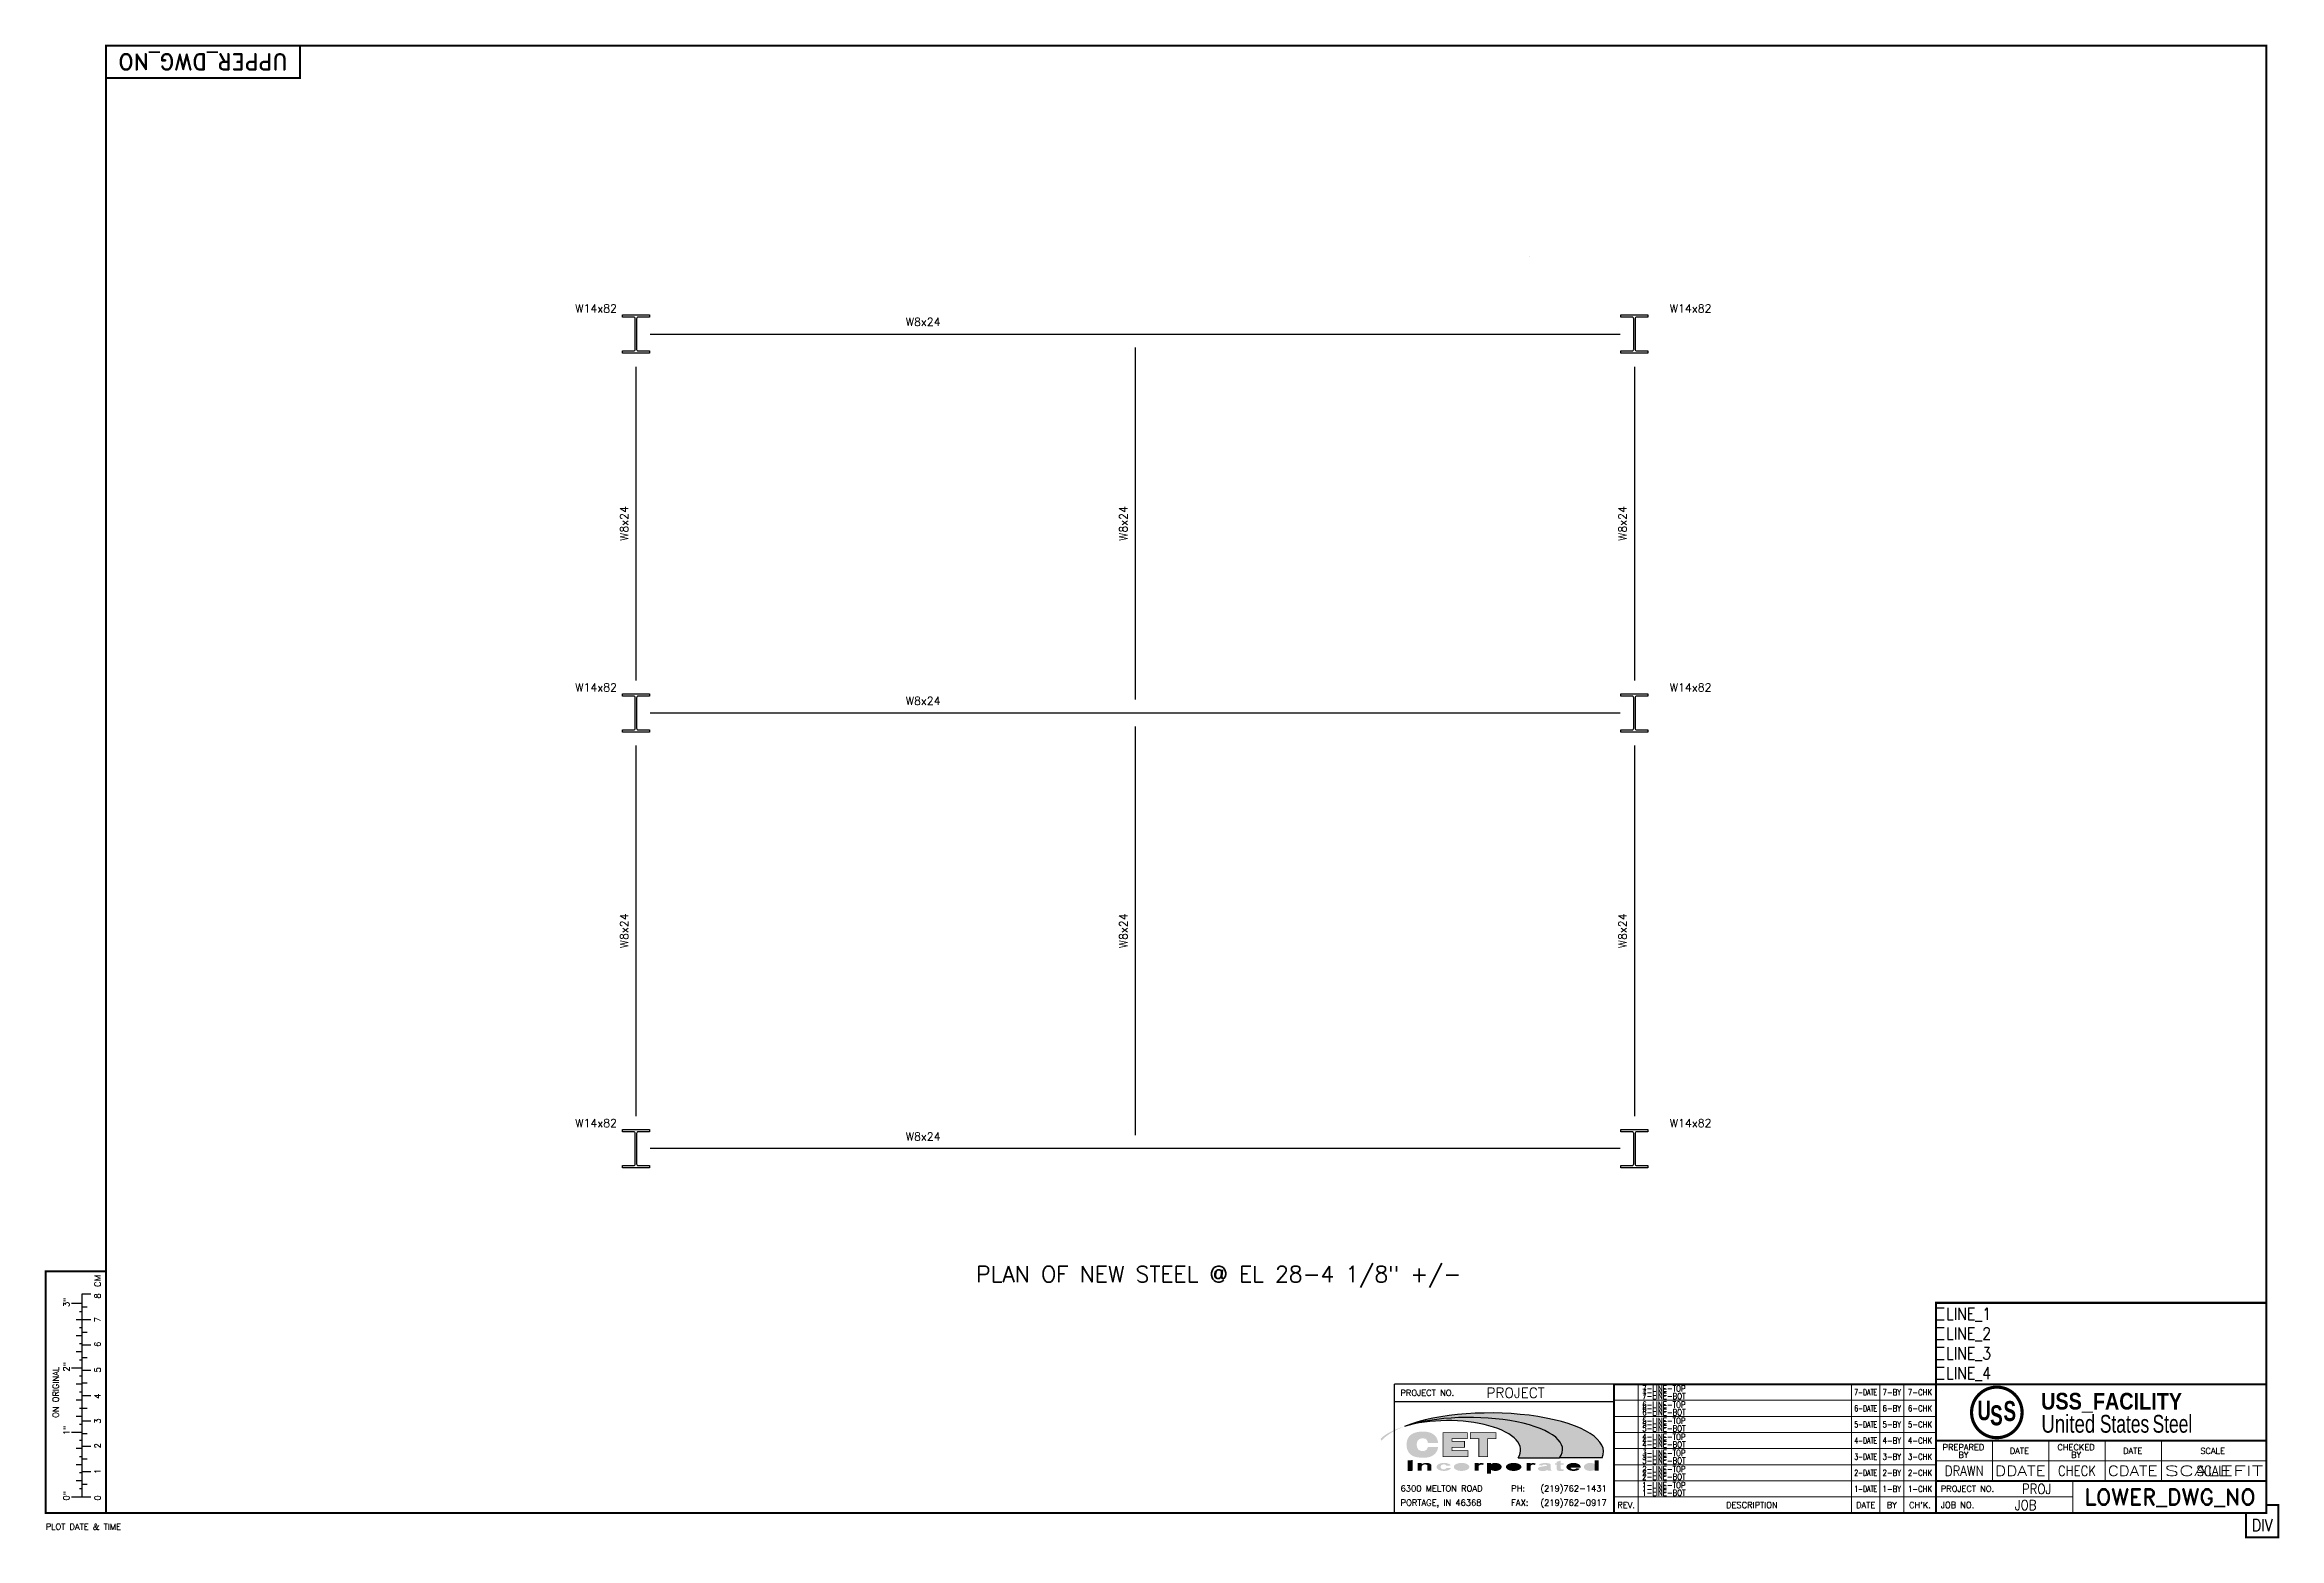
# Model space of a CAD drawing. Header units: inches. Extents: x -141 to 691, y -2 to 555.
import ezdxf
from ezdxf.enums import TextEntityAlignment as Align

# ---------------------------------------------------------------- set-up
doc = ezdxf.new("R2010")
doc.units = ezdxf.units.IN
doc.header["$LTSCALE"] = 9
doc.header["$MEASUREMENT"] = 0
for name, color, linetype in [('BORDER', 7, 'Continuous'), ('L2', 7, 'Continuous'), ('Section', 3, 'Continuous')]:
    doc.layers.add(name, color=color, linetype=linetype)
doc.styles.add('BORDER1', font='romans.shx')
doc.styles.add('BORDER2', font='ROMANS', dxfattribs={"width": 0.8, "height": 0.12})
doc.styles.add('ROMAND', font='romand.shx', dxfattribs={"height": 4.5})
doc.styles.add('ROMANS', font='romans.shx', dxfattribs={"height": 3})
doc.styles.add('USSLOGO', font='sanss___.ttf')
doc.styles.add('USSLOGOBOLD', font='sanssb__.ttf')

msp = doc.modelspace()

# ---------------------------------------------------------------- texts
at = {"layer": 'BORDER', "style": 'ROMANS', "width": 1.050481}
msp.add_text('CM', height=2.25, rotation=90, dxfattribs=at).set_placement((-120.51, 91.86), (-120.51, 96.47), align=Align.FIT)
at = {"layer": 'BORDER', "style": 'ROMANS'}
for s, p in [('3"', (-132.15, 84.45)), ('8', (-120.51, 87.62)), ('7', (-120.51, 78.8)), ('6', (-120.51, 69.61)), ('2"', (-132.15, 60.41)), ('5', (-120.51, 60.07)), ('4', (-120.51, 50.19)), ('3', (-120.51, 40.99)), ('1"', (-132.15, 36.76)), ('2', (-120.51, 31.8)), ('1', (-120.51, 22.26)), ('0"', (-132.15, 12.37)), ('0', (-120.51, 12.37))]:
    msp.add_text(s, height=2.25, rotation=90, dxfattribs=at).set_placement(p)
msp.add_text('ON ORIGINAL', height=2.25, rotation=90, dxfattribs=at).set_placement((-136.12, 52.67), align=Align.CENTER)
at = {"layer": 'BORDER', "color": 3, "style": 'BORDER1'}
msp.add_text('PROJECT NO.', height=2.2689, dxfattribs=at).set_placement((363.77, 52.48), align=Align.MIDDLE_LEFT)
at = {"layer": 'BORDER', "color": 5}
for s, height, style, width, p in [('U', 7.3, 'USSLOGOBOLD', 0.675, (578.82, 42.28)), ('S', 7.46, 'USSLOGOBOLD', 0.675, (583.51, 40.39)), ('S', 7.46, 'USSLOGOBOLD', 0.675, (588.49, 41.97)), ('United', 6.634, 'USSLOGO', 0.75, (602.6, 37.63)), ('States', 6.634, 'USSLOGO', 0.7, (624.39, 37.63)), ('Steel', 6.634, 'USSLOGO', 0.7, (644.04, 37.63))]:
    msp.add_text(s, height=height, dxfattribs=dict(at, style=style, width=width)).set_placement(p)
at = {"layer": 'BORDER', "style": 'ROMANS'}
for s, p in [('PREPARED', (573.58, 31.11)), ('CHECKED', (615.54, 31.11)), ('BY', (573.58, 28.25)), ('DATE', (594.42, 29.74)), ('BY', (615.54, 28.25)), ('DATE', (636.64, 29.74)), ('SCALE', (666.42, 29.74))]:
    msp.add_text(s, height=2.25, dxfattribs=at).set_placement(p, align=Align.CENTER)
at = {"layer": 'BORDER'}
for s, height, style, p in [('6300 MELTON ROAD ', 2.2689, 'BORDER1', (363.85, 15.73)), ('PH:', 2.269, 'BORDER1', (405.06, 15.73)), ('PROJECT NO.', 2.25, 'ROMANS', (565.15, 15.64)), ('PORTAGE, IN 46368', 2.2689, 'BORDER1', (363.85, 10.44)), ('FAX:', 2.269, 'BORDER1', (405.06, 10.44)), ('JOB NO.', 2.25, 'ROMANS', (565.15, 9.58))]:
    msp.add_text(s, height=height, dxfattribs=dict(at, style=style)).set_placement(p)
at = {"layer": 'BORDER', "style": 'BORDER1'}
for s, p in [('(219)762-1431', (440.67, 15.73)), ('(219)762-0917', (440.67, 10.44))]:
    msp.add_text(s, height=2.2689, dxfattribs=at).set_placement(p, align=Align.RIGHT)
at = {"layer": 'BORDER', "style": 'ROMANS'}
for s, p in [('REV.', (447.89, 10.69)), ('DESCRIPTION', (494.76, 10.69)), ('DATE', (537.14, 10.69)), ('BY', (546.89, 10.69)), ("CH'K.", (557.39, 10.69))]:
    msp.add_text(s, height=2.25, dxfattribs=at).set_placement(p, align=Align.MIDDLE_CENTER)
msp.add_text('PLOT DATE & TIME', height=2.25, dxfattribs=at).set_placement((-140.98, 2.62), align=Align.MIDDLE_LEFT)
at = {"layer": 'BORDER', "color": 4, "style": 'ROMAND', "flags": 8}
msp.add_attdef('UPPER_DWG_NO', text='', height=6, rotation=180, dxfattribs=at).set_placement((-82.38, 548.17), align=Align.MIDDLE_CENTER)
at = {"layer": 'BORDER', "color": 4, "style": 'ROMANS', "width": 0.85, "flags": 8}
for tag, p in [('LINE_1', (567.14, 79.66)), ('LINE_2', (567.14, 72.31)), ('LINE_3', (567.14, 64.94)), ('LINE_4', (567.14, 57.56))]:
    msp.add_attdef(tag, p, '', height=4.5, dxfattribs=at)
at = {"layer": 'BORDER', "color": 6, "style": 'BORDER2', "flags": 12}
msp.add_attdef('PROJECT', text='..-..-..', height=3.714, dxfattribs=at).set_placement((395.86, 52.48), align=Align.MIDDLE_LEFT)
at = {"layer": 'BORDER', "color": 3, "style": 'ROMANS', "width": 0.85}
for tag, p in [('7-LINE-TOP', (453.89, 52.95)), ('7-LINE', (453.89, 51.55)), ('7-LINE-BOT', (453.89, 50.1)), ('5-LINE-TOP', (453.89, 40.95)), ('5-LINE', (453.89, 39.55)), ('6-LINE-TOP', (453.89, 46.95)), ('6-LINE', (453.89, 45.55)), ('6-LINE-BOT', (453.89, 44.1)), ('5-LINE-BOT', (453.89, 38.1)), ('4-LINE-TOP', (453.89, 34.95)), ('4-LINE', (453.89, 33.55)), ('4-LINE-BOT', (453.89, 32.1)), ('3-LINE-TOP', (453.89, 28.95)), ('3-LINE', (453.89, 27.55)), ('3-LINE-BOT', (453.89, 26.1)), ('2-LINE-TOP', (453.89, 22.95)), ('2-LINE', (453.89, 21.55)), ('2-LINE-BOT', (453.89, 20.1)), ('1-LINE-TOP', (453.89, 16.95)), ('1-LINE', (453.89, 15.55)), ('1-LINE-BOT', (453.89, 14.1))]:
    msp.add_attdef(tag, p, '', height=2.25, dxfattribs=at)
at = {"layer": 'BORDER', "color": 3, "style": 'ROMANS', "width": 0.674348}
for tag, p, p2 in [('7-DATE', (532.91, 51.56), (541.43, 51.56)), ('5-DATE', (532.91, 39.56), (541.43, 39.56)), ('6-DATE', (532.91, 45.56), (541.43, 45.56)), ('4-DATE', (532.91, 33.56), (541.43, 33.56)), ('3-DATE', (532.91, 27.56), (541.43, 27.56)), ('2-DATE', (532.91, 21.56), (541.43, 21.56)), ('1-DATE', (532.91, 15.56), (541.43, 15.56))]:
    msp.add_attdef(tag, text='', height=2.25, dxfattribs=at).set_placement(p, p2, align=Align.FIT)
at = {"layer": 'BORDER', "color": 3, "style": 'ROMANS', "width": 0.85}
for tag, p in [('7-BY', (546.89, 52.69)), ('7-CHK', (557.39, 52.69)), ('5-BY', (546.89, 40.69)), ('6-BY', (546.89, 46.69)), ('5-CHK', (557.39, 40.69)), ('6-CHK', (557.39, 46.69)), ('4-BY', (546.89, 34.69)), ('4-CHK', (557.39, 34.69)), ('3-BY', (546.89, 28.69)), ('3-CHK', (557.39, 28.69)), ('2-BY', (546.89, 22.69)), ('1-BY', (546.89, 16.69)), ('2-CHK', (557.39, 22.69)), ('1-CHK', (557.39, 16.69))]:
    msp.add_attdef(tag, text='', height=2.25, dxfattribs=at).set_placement(p, align=Align.MIDDLE_CENTER)
at = {"layer": 'BORDER', "color": 5, "style": 'USSLOGOBOLD', "width": 0.85}
msp.add_attdef('USS_FACILITY', (602.51, 46.26), 'Gary Works', height=6.218, dxfattribs=at)
at = {"layer": 'BORDER', "color": 6, "style": 'ROMANS', "width": 0.85, "flags": 8}
for tag, p in [('DRAWN', (573.89, 21.54)), ('CHECK', (615.89, 21.54)), ('SCALE', (666.99, 21.54)), ('PROJ', (600.86, 14.81)), ('JOB', (596.74, 8.81))]:
    msp.add_attdef(tag, text='', height=3.75, dxfattribs=at).set_placement(p, align=Align.CENTER)
at = {"layer": 'BORDER', "color": 6, "style": 'ROMANS', "flags": 8}
for tag, width, p, p2 in [('DDATE', 1.134638, (585.36, 21.54), (604.21, 21.54)), ('CDATE', 1.112721, (627.36, 21.54), (645.84, 21.54)), ('SCALEFIT', 1.513739, (648.53, 21.57), (685.29, 21.57))]:
    msp.add_attdef(tag, text='', height=3.75, dxfattribs=dict(at, width=width)).set_placement(p, p2, align=Align.FIT)
at = {"layer": 'BORDER', "color": 4, "style": 'ROMAND', "flags": 8}
msp.add_attdef('LOWER_DWG_NO', text='', height=6, dxfattribs=at).set_placement((650.49, 13.69), align=Align.MIDDLE_CENTER)
at = {"layer": 'BORDER', "color": 6, "style": 'ROMANS', "width": 0.85, "flags": 8}
msp.add_attdef('DIV', text='', height=4.5, dxfattribs=at).set_placement((684.89, 3.19), align=Align.MIDDLE_CENTER)
at = {"layer": 'L2', "style": 'ROMANS'}
msp.add_text('W8x24', height=0.000000001, dxfattribs=at).set_placement((411.9, 475.72))
for p in [(71.89, 453.93), (479.7, 453.93), (71.89, 312.81), (479.7, 312.81), (71.89, 150.56), (479.7, 150.56)]:
    msp.add_text('W14x82', height=3, dxfattribs=at).set_placement(p, align=Align.BOTTOM_RIGHT)
for p in [(185.97, 448.91), (185.97, 307.79), (185.97, 145.54)]:
    msp.add_text('W8x24', height=3, dxfattribs=at).set_placement(p, align=Align.BOTTOM_CENTER)
for p in [(76.95, 376.23), (262.95, 376.23), (448.95, 376.23), (76.95, 224.54), (262.95, 224.54), (448.95, 224.54)]:
    msp.add_text('W8x24', height=3, rotation=90, dxfattribs=at).set_placement(p, align=Align.BOTTOM_CENTER)
at = {"layer": 'L2', "color": 4, "style": 'ROMANS'}
msp.add_text('PLAN OF NEW STEEL @ EL 28-4 1/8" +/-', height=6, dxfattribs=at).set_placement((205.71, 93.69))

# ---------------------------------------------------------------- hatches: boundary and pattern name
at = {"layer": 'BORDER'}
h = msp.add_hatch(dxfattribs=at)
h.set_pattern_fill('DOTS,_O', color=30, scale=5.208482, angle=45)
h.set_pattern_definition([(45, (378.3331, 12.15858), (-0.1150923, 0.3452768), [0, -0.3255301])])
h.paths.add_polyline_path([(356.43, 35.34), (357.59, 36.31), (359, 37.25), (360.64, 38.13), (362.49, 38.97), (364.55, 39.75), (366.8, 40.46), (369.22, 41.1), (371.8, 41.67), (374.51, 42.16), (377.33, 42.57), (380.24, 42.89), (383.22, 43.12), (386.25, 43.26), (389.3, 43.31), (392.35, 43.27), (395.38, 43.14), (398.36, 42.92), (401.27, 42.61), (404.09, 42.22), (406.8, 41.74), (409.38, 41.18), (411.8, 40.55), (414.04, 39.84), (416.1, 39.07), (417.96, 38.24), (419.59, 37.36), (421, 36.44), (422.16, 35.47), (423.07, 34.47), (423.72, 33.45), (424.11, 32.42), (424.24, 31.37), (424.09, 30.32), (423.06, 28.32), (438.96, 28.32), (439.4, 29.77), (439.44, 31.04), (439.14, 32.31), (438.52, 33.57), (437.59, 34.8), (436.33, 35.99), (434.78, 37.15), (432.93, 38.25), (430.81, 39.3), (428.42, 40.27), (425.79, 41.17), (422.95, 41.99), (419.9, 42.72), (416.67, 43.36), (413.3, 43.89), (409.8, 44.32), (406.2, 44.65), (402.54, 44.86), (398.83, 44.97), (395.11, 44.96), (391.4, 44.84), (387.74, 44.61), (384.16, 44.27), (380.67, 43.83), (377.32, 43.28), (374.12, 42.63), (371.09, 41.89), (368.27, 41.06), (365.68, 40.15), (363.33, 39.16), (361.24, 38.11), (359.43, 37), (357.92, 35.83), (356.71, 34.63)])
h.paths.add_polyline_path([(390.01, 37.56), (390.01, 35.55), (393.14, 35.55), (393.14, 28.85), (396.16, 28.85), (396.16, 35.55), (399.29, 35.55), (399.29, 37.56)])
h.paths.add_polyline_path([(388.61, 35.55), (388.61, 37.56), (379.82, 37.56), (379.82, 28.85), (388.89, 28.85), (388.89, 30.86), (382.87, 30.86), (382.87, 32.37), (387.54, 32.37), (387.54, 34.3), (382.87, 34.3), (382.87, 35.55)])
h.paths.add_polyline_path([(373.75, 35.2), (373.96, 34.89), (374.08, 34.63), (374.18, 34.32), (374.24, 34.07), (377.52, 34.07), (377.45, 34.56), (377.28, 35.12), (377.06, 35.61), (376.78, 36.03), (376.45, 36.4), (376.08, 36.71), (375.69, 36.97), (375.27, 37.19), (374.83, 37.37), (374.39, 37.51), (373.94, 37.62), (373.49, 37.7), (373.05, 37.75), (372.61, 37.78), (372.18, 37.79), (371.77, 37.78), (371.37, 37.76), (371, 37.73), (370.64, 37.69), (370.29, 37.64), (369.96, 37.57), (369.64, 37.48), (369.32, 37.39), (369.01, 37.27), (368.71, 37.15), (368.42, 37), (368.13, 36.84), (367.86, 36.65), (367.61, 36.45), (367.37, 36.22), (367.16, 35.97), (366.97, 35.7), (366.81, 35.4), (366.68, 35.07), (366.57, 34.73), (366.48, 34.38), (366.41, 34.03), (366.36, 33.69), (366.33, 33.37), (366.31, 33.07), (366.33, 32.78), (366.37, 32.46), (366.43, 32.12), (366.52, 31.77), (366.63, 31.43), (366.75, 31.09), (366.9, 30.77), (367.07, 30.48), (367.26, 30.21), (367.46, 29.98), (367.69, 29.77), (367.92, 29.58), (368.18, 29.41), (368.45, 29.27), (368.73, 29.14), (369.03, 29.03), (369.33, 28.93), (369.65, 28.84), (369.98, 28.77), (370.32, 28.71), (370.67, 28.66), (371.04, 28.62), (371.42, 28.59), (371.81, 28.57), (372.22, 28.56), (372.64, 28.56), (373.07, 28.58), (373.5, 28.62), (373.94, 28.69), (374.37, 28.79), (374.8, 28.93), (375.23, 29.11), (375.64, 29.33), (376.04, 29.59), (376.41, 29.91), (376.74, 30.27), (377.03, 30.68), (377.26, 31.14), (377.44, 31.65), (377.51, 32.07), (374.22, 32.07), (374.14, 31.83), (373.91, 31.43), (373.62, 31.09), (373.28, 30.84), (372.92, 30.67), (372.54, 30.58), (372.17, 30.56), (371.8, 30.58), (371.45, 30.63), (371.12, 30.71), (370.82, 30.82), (370.56, 30.96), (370.33, 31.15), (370.14, 31.36), (369.99, 31.61), (369.87, 31.87), (369.77, 32.15), (369.7, 32.44), (369.65, 32.74), (369.63, 33.06), (369.63, 33.39), (369.67, 33.72), (369.74, 34.06), (369.85, 34.38), (370, 34.69), (370.2, 34.97), (370.43, 35.22), (370.68, 35.42), (370.95, 35.56), (371.24, 35.66), (371.52, 35.73), (371.82, 35.76), (372.13, 35.78), (372.43, 35.77), (372.74, 35.73), (373.07, 35.63), (373.42, 35.47)])
msp.add_hatch(color=7, dxfattribs=at).paths.add_polyline_path([(424.09, 30.32), (424.24, 31.37), (424.11, 32.42), (423.72, 33.45), (423.07, 34.47), (422.16, 35.47), (421, 36.44), (419.59, 37.36), (417.96, 38.24), (416.1, 39.07), (414.04, 39.84), (411.8, 40.55), (409.38, 41.18), (406.8, 41.74), (404.09, 42.22), (401.27, 42.61), (398.36, 42.92), (395.38, 43.14), (392.35, 43.27), (389.3, 43.31), (386.25, 43.26), (383.22, 43.12), (380.24, 42.89), (377.33, 42.57), (374.51, 42.16), (371.8, 41.67), (369.22, 41.1), (366.8, 40.46), (364.55, 39.75), (362.49, 38.97), (360.64, 38.13), (359, 37.25), (357.59, 36.31), (356.43, 35.34), (357.57, 36.42), (358.81, 37.25), (360.23, 38.03), (361.82, 38.76), (363.57, 39.43), (365.45, 40.04), (367.46, 40.58), (369.58, 41.04), (371.8, 41.42), (374.09, 41.73), (376.44, 41.95), (378.83, 42.08), (381.24, 42.13), (383.65, 42.1), (386.04, 41.98), (388.4, 41.77), (390.7, 41.48), (392.93, 41.11), (395.07, 40.66), (397.1, 40.14), (399.01, 39.54), (400.78, 38.88), (402.39, 38.16), (403.84, 37.39), (405.12, 36.57), (406.21, 35.7), (407.1, 34.8), (407.79, 33.87), (408.27, 32.92), (408.54, 31.96), (408.59, 30.99), (408.44, 30.02), (407.63, 28.32), (423.06, 28.32)])
h = msp.add_hatch(color=7, dxfattribs=at)
h.paths.add_polyline_path([(371.76, 38.04), (371.35, 38.02), (370.97, 37.99), (370.6, 37.95), (370.24, 37.89), (369.9, 37.82), (369.57, 37.73), (369.24, 37.63), (368.92, 37.52), (368.6, 37.38), (368.29, 37.23), (367.99, 37.06), (367.71, 36.86), (367.44, 36.65), (367.18, 36.4), (366.95, 36.13), (366.75, 35.83), (366.58, 35.51), (366.43, 35.16), (366.32, 34.8), (366.22, 34.44), (366.15, 34.07), (366.1, 33.72), (366.07, 33.39), (366.05, 33.07), (366.07, 32.75), (366.11, 32.42), (366.18, 32.07), (366.27, 31.71), (366.38, 31.34), (366.51, 30.99), (366.67, 30.65), (366.85, 30.34), (367.05, 30.05), (367.27, 29.79), (367.52, 29.57), (367.77, 29.37), (368.05, 29.19), (368.33, 29.03), (368.63, 28.9), (368.94, 28.78), (369.26, 28.68), (369.59, 28.59), (369.93, 28.51), (370.28, 28.45), (370.64, 28.4), (371.01, 28.36), (371.4, 28.33), (371.8, 28.31), (372.22, 28.3), (372.65, 28.3), (373.09, 28.32), (373.54, 28.37), (373.99, 28.44), (374.44, 28.54), (374.89, 28.68), (375.34, 28.87), (375.78, 29.1), (376.2, 29.38), (376.59, 29.72), (376.95, 30.1), (377.25, 30.54), (377.51, 31.04), (377.69, 31.59), (377.79, 32.18), (377.82, 32.33), (374.03, 32.33), (373.94, 32.03), (373.85, 31.84), (373.75, 31.67), (373.64, 31.5), (373.51, 31.36), (373.37, 31.23), (373.22, 31.12), (373.07, 31.03), (372.91, 30.95), (372.75, 30.9), (372.58, 30.86), (372.41, 30.84), (372.24, 30.82), (372.07, 30.82), (371.91, 30.83), (371.74, 30.85), (371.58, 30.87), (371.42, 30.9), (371.27, 30.94), (371.13, 30.98), (371, 31.03), (370.88, 31.08), (370.76, 31.15), (370.66, 31.22), (370.56, 31.3), (370.47, 31.38), (370.39, 31.47), (370.32, 31.57), (370.25, 31.68), (370.19, 31.79), (370.14, 31.91), (370.09, 32.03), (370.04, 32.16), (370, 32.29), (369.97, 32.42), (369.94, 32.56), (369.92, 32.7), (369.9, 32.84), (369.89, 32.99), (369.89, 33.14), (369.89, 33.29), (369.9, 33.45), (369.91, 33.6), (369.94, 33.76), (369.97, 33.91), (370.01, 34.06), (370.06, 34.21), (370.12, 34.35), (370.19, 34.49), (370.27, 34.62), (370.36, 34.74), (370.45, 34.86), (370.55, 34.97), (370.66, 35.07), (370.77, 35.15), (370.89, 35.23), (371, 35.29), (371.13, 35.35), (371.25, 35.39), (371.38, 35.43), (371.51, 35.46), (371.64, 35.48), (371.78, 35.49), (371.91, 35.5), (372.05, 35.51), (372.19, 35.52), (372.33, 35.51), (372.47, 35.5), (372.61, 35.48), (372.75, 35.45), (372.9, 35.41), (373.04, 35.35), (373.19, 35.28), (373.34, 35.2), (373.48, 35.08), (373.61, 34.94), (373.73, 34.76), (373.84, 34.53), (373.93, 34.26), (374.02, 33.81), (377.81, 33.81), (377.79, 33.96), (377.7, 34.62), (377.53, 35.21), (377.29, 35.74), (376.99, 36.19), (376.63, 36.58), (376.24, 36.92), (375.82, 37.2), (375.38, 37.43), (374.92, 37.62), (374.46, 37.76), (373.99, 37.88), (373.53, 37.96), (373.07, 38.01), (372.62, 38.04), (372.18, 38.05)])
h.paths.add_polyline_path([(371.77, 37.78), (372.18, 37.79), (372.61, 37.78), (373.05, 37.75), (373.49, 37.7), (373.94, 37.62), (374.39, 37.51), (374.83, 37.37), (375.27, 37.19), (375.69, 36.97), (376.08, 36.71), (376.45, 36.4), (376.78, 36.03), (377.06, 35.61), (377.28, 35.12), (377.45, 34.56), (377.52, 34.07), (374.24, 34.07), (374.18, 34.32), (374.08, 34.63), (373.96, 34.89), (373.81, 35.1), (373.66, 35.27), (373.49, 35.41), (373.32, 35.51), (373.15, 35.59), (372.98, 35.66), (372.82, 35.7), (372.66, 35.74), (372.5, 35.76), (372.34, 35.77), (372.19, 35.78), (372.04, 35.77), (371.89, 35.76), (371.75, 35.75), (371.6, 35.73), (371.46, 35.71), (371.31, 35.68), (371.17, 35.64), (371.03, 35.59), (370.89, 35.53), (370.75, 35.45), (370.62, 35.37), (370.49, 35.27), (370.37, 35.15), (370.26, 35.03), (370.15, 34.9), (370.05, 34.76), (369.96, 34.61), (369.89, 34.46), (369.82, 34.3), (369.76, 34.14), (369.72, 33.97), (369.68, 33.8), (369.66, 33.63), (369.64, 33.47), (369.63, 33.3), (369.63, 33.14), (369.63, 32.98), (369.64, 32.82), (369.66, 32.66), (369.69, 32.51), (369.72, 32.37), (369.75, 32.22), (369.79, 32.08), (369.84, 31.94), (369.9, 31.81), (369.96, 31.68), (370.03, 31.55), (370.1, 31.43), (370.19, 31.31), (370.28, 31.2), (370.39, 31.1), (370.5, 31.01), (370.63, 30.92), (370.76, 30.85), (370.9, 30.79), (371.05, 30.73), (371.21, 30.69), (371.37, 30.65), (371.54, 30.61), (371.71, 30.59), (371.89, 30.57), (372.07, 30.56), (372.25, 30.56), (372.44, 30.58), (372.63, 30.6), (372.82, 30.65), (373.01, 30.71), (373.19, 30.8), (373.37, 30.9), (373.54, 31.03), (373.69, 31.18), (373.84, 31.34), (373.97, 31.53), (374.08, 31.73), (374.18, 31.94), (374.22, 32.07), (377.51, 32.07), (377.44, 31.65), (377.26, 31.14), (377.03, 30.68), (376.74, 30.27), (376.41, 29.91), (376.04, 29.59), (375.64, 29.33), (375.23, 29.11), (374.8, 28.93), (374.37, 28.79), (373.94, 28.69), (373.5, 28.62), (373.07, 28.58), (372.64, 28.56), (372.22, 28.56), (371.81, 28.57), (371.42, 28.59), (371.04, 28.62), (370.67, 28.66), (370.32, 28.71), (369.98, 28.77), (369.65, 28.84), (369.33, 28.93), (369.03, 29.03), (368.73, 29.14), (368.45, 29.27), (368.18, 29.41), (367.92, 29.58), (367.69, 29.77), (367.46, 29.98), (367.26, 30.21), (367.07, 30.48), (366.9, 30.77), (366.75, 31.09), (366.63, 31.43), (366.52, 31.77), (366.43, 32.12), (366.37, 32.46), (366.33, 32.78), (366.31, 33.07), (366.33, 33.37), (366.36, 33.69), (366.41, 34.03), (366.48, 34.38), (366.57, 34.73), (366.68, 35.07), (366.81, 35.4), (366.97, 35.7), (367.16, 35.97), (367.37, 36.22), (367.61, 36.45), (367.86, 36.65), (368.13, 36.84), (368.42, 37), (368.71, 37.15), (369.01, 37.27), (369.32, 37.39), (369.64, 37.48), (369.96, 37.57), (370.29, 37.64), (370.64, 37.69), (371, 37.73), (371.37, 37.76)], flags=0)
h = msp.add_hatch(color=7, dxfattribs=at)
h.paths.add_polyline_path([(388.87, 35.29), (388.87, 37.82), (379.56, 37.82), (379.56, 28.59), (389.15, 28.59), (389.15, 31.12), (383.13, 31.12), (383.13, 32.11), (387.8, 32.11), (387.8, 34.56), (383.13, 34.56), (383.13, 35.29)])
h.paths.add_polyline_path([(382.87, 35.55), (382.87, 34.3), (387.54, 34.3), (387.54, 32.37), (382.87, 32.37), (382.87, 30.86), (388.89, 30.86), (388.89, 28.85), (379.82, 28.85), (379.82, 37.56), (388.61, 37.56), (388.61, 35.55)], flags=0)
h = msp.add_hatch(color=7, dxfattribs=at)
h.paths.add_polyline_path([(392.88, 35.29), (392.88, 28.59), (396.42, 28.59), (396.42, 35.29), (399.55, 35.29), (399.55, 37.82), (389.75, 37.82), (389.75, 35.29)])
h.paths.add_polyline_path([(390.01, 35.55), (390.01, 37.56), (399.29, 37.56), (399.29, 35.55), (396.16, 35.55), (396.16, 28.85), (393.14, 28.85), (393.14, 35.55)], flags=0)
h = msp.add_hatch(color=7, dxfattribs=at)
h.dxf.hatch_style = 1
h.paths.add_polyline_path([(373.87, 23.48), (375.35, 23.48), (375.35, 25.48), (375.35, 25.48), (375.34, 25.56), (375.32, 25.63), (375.29, 25.71), (375.24, 25.78), (375.18, 25.86), (375.1, 25.92), (375.02, 25.99), (374.92, 26.05), (374.81, 26.11), (374.16, 26.33, 0.189321), (371.6, 25.85), (371.71, 25.08, -0.299251), (372.87, 25.81), (372.82, 25.81), (372.9, 25.81), (372.99, 25.81), (373.07, 25.81), (373.15, 25.8), (373.23, 25.79), (373.31, 25.77), (373.39, 25.75), (373.46, 25.73), (373.53, 25.7), (373.59, 25.67), (373.65, 25.64), (373.7, 25.61), (373.74, 25.57), (373.78, 25.53), (373.82, 25.49), (373.84, 25.45), (373.86, 25.41), (373.87, 25.37), (373.87, 25.32)])
h = msp.add_hatch(color=7, dxfattribs=at)
h.dxf.hatch_style = 1
h.paths.add_polyline_path([(383.69, 24.89), (383.7, 24.76), (383.73, 24.63), (383.79, 24.5), (383.87, 24.38), (383.97, 24.25), (384.09, 24.14), (384.22, 24.03), (384.38, 23.92), (384.56, 23.83), (384.75, 23.74), (384.95, 23.66), (385.17, 23.59), (385.39, 23.53), (385.63, 23.48), (385.88, 23.45), (386.13, 23.42), (386.38, 23.41), (386.63, 23.4), (386.89, 23.41), (387.14, 23.43), (387.39, 23.46), (387.63, 23.51), (387.86, 23.56), (388.08, 23.63), (388.29, 23.7), (388.49, 23.78), (388.67, 23.87), (388.84, 23.97), (388.99, 24.08), (389.12, 24.2), (389.23, 24.31), (389.31, 24.44), (389.38, 24.56), (389.43, 24.69), (389.45, 24.83), (389.45, 24.96), (389.43, 25.09), (389.38, 25.22), (389.31, 25.34), (389.23, 25.47), (389.12, 25.59), (388.99, 25.7), (388.84, 25.81), (388.67, 25.91), (388.49, 26), (388.29, 26.08), (388.08, 26.16), (387.86, 26.22), (387.63, 26.28), (387.39, 26.32), (387.14, 26.35), (386.89, 26.37), (386.63, 26.38), (386.38, 26.38), (386.13, 26.36), (385.88, 26.34), (385.63, 26.3), (385.39, 26.25), (385.17, 26.19), (384.95, 26.12), (384.75, 26.04), (384.56, 25.95), (384.38, 25.86), (384.22, 25.75), (384.09, 25.64), (383.97, 25.53), (383.87, 25.41), (383.79, 25.28), (383.73, 25.15), (383.7, 25.02)])
h.paths.add_polyline_path([(385.19, 24.88), (385.19, 24.8), (385.21, 24.72), (385.24, 24.65), (385.27, 24.57), (385.32, 24.5), (385.37, 24.43), (385.44, 24.36), (385.51, 24.3), (385.59, 24.25), (385.68, 24.19), (385.77, 24.15), (385.87, 24.11), (385.97, 24.07), (386.08, 24.04), (386.2, 24.02), (386.31, 24), (386.43, 24), (386.54, 23.99), (386.66, 24), (386.78, 24.01), (386.89, 24.03), (387, 24.06), (387.11, 24.09), (387.21, 24.13), (387.31, 24.17), (387.4, 24.22), (387.48, 24.27), (387.56, 24.33), (387.63, 24.4), (387.69, 24.46), (387.74, 24.53), (387.78, 24.61), (387.81, 24.68), (387.83, 24.76), (387.84, 24.84), (387.84, 24.92), (387.83, 24.99), (387.81, 25.07), (387.78, 25.15), (387.74, 25.22), (387.69, 25.29), (387.63, 25.36), (387.56, 25.42), (387.48, 25.48), (387.4, 25.54), (387.31, 25.58), (387.21, 25.63), (387.11, 25.67), (387, 25.7), (386.89, 25.72), (386.78, 25.74), (386.66, 25.75), (386.54, 25.76), (386.43, 25.76), (386.31, 25.75), (386.2, 25.73), (386.08, 25.71), (385.97, 25.68), (385.87, 25.65), (385.77, 25.61), (385.68, 25.56), (385.59, 25.51), (385.51, 25.45), (385.44, 25.39), (385.37, 25.32), (385.32, 25.26), (385.27, 25.18), (385.24, 25.11), (385.21, 25.03), (385.19, 24.96)], flags=0)
h.paths.add_polyline_path([(381.05, 24.62), (381.02, 24.54), (380.97, 24.47), (380.92, 24.4), (380.86, 24.33), (380.79, 24.27), (380.71, 24.21), (380.63, 24.16), (380.54, 24.11), (380.45, 24.07), (380.36, 24.04), (380.26, 24.01), (380.16, 23.99), (380.05, 23.98), (379.95, 23.97), (379.84, 23.97), (379.74, 23.98), (379.63, 24), (379.53, 24.02), (379.44, 24.05), (379.34, 24.09), (379.25, 24.13), (379.17, 24.18), (379.09, 24.24), (379.02, 24.3), (378.95, 24.36), (378.9, 24.43), (378.85, 24.5), (378.81, 24.58), (378.77, 24.66), (378.75, 24.74), (378.74, 24.82), (378.73, 24.9), (378.74, 24.99), (378.75, 25.07), (378.78, 25.15), (378.81, 25.23), (378.85, 25.3), (378.9, 25.37), (378.95, 25.44), (379.02, 25.51), (379.09, 25.57), (379.17, 25.62), (379.25, 25.67), (379.34, 25.71), (379.44, 25.75), (379.54, 25.78), (379.64, 25.8), (379.74, 25.82), (379.84, 25.83), (379.95, 25.83), (380.05, 25.83), (380.16, 25.81), (380.26, 25.79), (380.36, 25.77), (380.46, 25.73), (380.55, 25.69), (380.63, 25.65), (380.72, 25.59), (380.79, 25.54), (380.86, 25.47), (380.92, 25.41), (380.97, 25.34), (381.02, 25.26), (380.97, 25.34), (382.58, 25.45), (382.72, 25.21), (382.66, 25.34), (382.57, 25.46), (382.47, 25.58), (382.34, 25.7), (382.2, 25.81), (382.04, 25.91), (381.86, 26), (381.67, 26.08), (381.47, 26.16), (381.25, 26.22), (381.03, 26.28), (380.79, 26.32), (380.55, 26.35), (380.31, 26.37), (380.06, 26.38), (379.82, 26.37), (379.57, 26.36), (379.33, 26.33), (379.09, 26.29), (378.86, 26.24), (378.64, 26.18), (378.44, 26.11), (378.24, 26.03), (378.06, 25.94), (377.89, 25.84), (377.74, 25.74), (377.61, 25.62), (377.5, 25.5), (377.41, 25.38), (377.34, 25.25), (377.29, 25.12), (377.26, 24.99), (377.26, 24.86), (377.27, 24.73), (377.31, 24.59), (377.37, 24.47), (377.45, 24.34), (377.55, 24.22), (377.67, 24.1), (377.82, 23.99), (377.97, 23.89), (378.15, 23.8), (378.34, 23.71), (378.54, 23.63), (378.75, 23.57), (378.98, 23.51), (379.21, 23.47), (379.45, 23.44), (379.69, 23.41), (379.94, 23.4), (380.19, 23.41), (380.43, 23.42), (380.67, 23.45), (380.91, 23.48), (381.14, 23.53), (381.36, 23.59), (381.57, 23.66), (381.77, 23.74), (381.95, 23.83), (382.12, 23.93), (382.27, 24.03), (382.41, 24.14), (382.52, 24.26), (382.62, 24.38), (382.69, 24.51), (382.74, 24.64), (382.65, 24.44), (381.02, 24.55)])
h = msp.add_hatch(color=7, dxfattribs=at)
h.dxf.hatch_style = 1
h.paths.add_polyline_path([(396.79, 24.8), (396.81, 24.67), (396.85, 24.54), (396.91, 24.41), (396.99, 24.29), (397.08, 24.17), (397.19, 24.06), (397.32, 23.95), (397.46, 23.85), (397.61, 23.76), (397.78, 23.68), (397.96, 23.61), (398.14, 23.54), (398.34, 23.49), (398.54, 23.45), (398.74, 23.43), (398.95, 23.41), (399.16, 23.4), (399.37, 23.41), (399.58, 23.43), (399.79, 23.46), (399.99, 23.5), (400.18, 23.55), (400.37, 23.62), (400.54, 23.69), (400.71, 23.77), (400.86, 23.87), (401, 23.97), (401.12, 24.07), (401.23, 24.19), (401.32, 24.31), (401.39, 24.43), (401.45, 24.56), (401.48, 24.69), (401.5, 24.82), (401.5, 24.96), (401.48, 25.09), (401.45, 25.22), (401.39, 25.35), (401.32, 25.47), (401.23, 25.59), (401.12, 25.71), (401, 25.82), (400.86, 25.92), (400.71, 26.01), (400.54, 26.09), (400.37, 26.16), (400.18, 26.23), (399.99, 26.28), (399.79, 26.32), (399.58, 26.35), (399.37, 26.37), (399.16, 26.38), (398.95, 26.37), (398.74, 26.36), (398.54, 26.33), (398.34, 26.29), (398.14, 26.24), (397.96, 26.18), (397.78, 26.1), (397.61, 26.02), (397.46, 25.93), (397.32, 25.83), (397.19, 25.72), (397.08, 25.61), (396.99, 25.49), (396.91, 25.37), (396.85, 25.24), (396.81, 25.11), (396.79, 24.98), (396.8, 25.03), (396.8, 24.75)])
h.paths.add_polyline_path([(397.59, 24.88), (397.59, 24.8), (397.61, 24.72), (397.63, 24.65), (397.66, 24.57), (397.71, 24.5), (397.76, 24.43), (397.82, 24.36), (397.88, 24.3), (397.96, 24.25), (398.04, 24.19), (398.13, 24.15), (398.22, 24.11), (398.32, 24.07), (398.42, 24.04), (398.53, 24.02), (398.63, 24), (398.74, 24), (398.85, 23.99), (398.96, 24), (399.07, 24.01), (399.18, 24.03), (399.28, 24.06), (399.38, 24.09), (399.48, 24.13), (399.57, 24.17), (399.65, 24.22), (399.73, 24.27), (399.8, 24.33), (399.86, 24.4), (399.92, 24.46), (399.97, 24.53), (400, 24.61), (400.03, 24.68), (400.05, 24.76), (400.06, 24.84), (400.06, 24.92), (400.05, 24.99), (400.03, 25.07), (400, 25.15), (399.97, 25.22), (399.92, 25.29), (399.86, 25.36), (399.8, 25.42), (399.73, 25.48), (399.65, 25.54), (399.57, 25.58), (399.48, 25.63), (399.38, 25.67), (399.28, 25.7), (399.18, 25.72), (399.07, 25.74), (398.96, 25.75), (398.85, 25.76), (398.74, 25.76), (398.63, 25.75), (398.53, 25.73), (398.42, 25.71), (398.32, 25.68), (398.22, 25.65), (398.13, 25.61), (398.04, 25.56), (397.96, 25.51), (397.88, 25.45), (397.82, 25.39), (397.76, 25.32), (397.71, 25.26), (397.66, 25.18), (397.63, 25.11), (397.61, 25.03), (397.59, 24.96)], flags=0)
h = msp.add_hatch(color=7, dxfattribs=at)
h.dxf.hatch_style = 1
h.paths.add_polyline_path([(403.09, 24.89), (403.11, 24.76), (403.14, 24.63), (403.2, 24.5), (403.27, 24.38), (403.37, 24.25), (403.49, 24.14), (403.63, 24.03), (403.79, 23.92), (403.96, 23.83), (404.15, 23.74), (404.35, 23.66), (404.57, 23.59), (404.8, 23.53), (405.04, 23.48), (405.28, 23.45), (405.53, 23.42), (405.78, 23.41), (406.04, 23.4), (406.29, 23.41), (406.54, 23.43), (406.79, 23.46), (407.03, 23.51), (407.27, 23.56), (407.49, 23.63), (407.7, 23.7), (407.9, 23.78), (408.08, 23.87), (408.24, 23.97), (408.39, 24.08), (408.52, 24.2), (408.63, 24.31), (408.72, 24.44), (408.79, 24.56), (408.83, 24.69), (408.85, 24.83), (408.85, 24.96), (408.83, 25.09), (408.79, 25.22), (408.72, 25.34), (408.63, 25.47), (408.52, 25.59), (408.39, 25.7), (408.24, 25.81), (408.08, 25.91), (407.9, 26), (407.7, 26.08), (407.49, 26.16), (407.27, 26.22), (407.03, 26.28), (406.79, 26.32), (406.54, 26.35), (406.29, 26.37), (406.04, 26.38), (405.78, 26.38), (405.53, 26.36), (405.28, 26.34), (405.04, 26.3), (404.8, 26.25), (404.57, 26.19), (404.35, 26.12), (404.15, 26.04), (403.96, 25.95), (403.79, 25.86), (403.63, 25.75), (403.49, 25.64), (403.37, 25.53), (403.27, 25.41), (403.2, 25.28), (403.14, 25.15), (403.11, 25.02)])
h.paths.add_polyline_path([(404.59, 24.88), (404.6, 24.8), (404.62, 24.72), (404.64, 24.65), (404.68, 24.57), (404.72, 24.5), (404.78, 24.43), (404.84, 24.36), (404.91, 24.3), (404.99, 24.25), (405.08, 24.19), (405.17, 24.15), (405.27, 24.11), (405.38, 24.07), (405.49, 24.04), (405.6, 24.02), (405.72, 24), (405.83, 24), (405.95, 23.99), (406.07, 24), (406.18, 24.01), (406.3, 24.03), (406.41, 24.06), (406.51, 24.09), (406.62, 24.13), (406.71, 24.17), (406.8, 24.22), (406.89, 24.27), (406.96, 24.33), (407.03, 24.4), (407.09, 24.46), (407.14, 24.53), (407.18, 24.61), (407.21, 24.68), (407.23, 24.76), (407.24, 24.84), (407.24, 24.92), (407.23, 24.99), (407.21, 25.07), (407.18, 25.15), (407.14, 25.22), (407.09, 25.29), (407.03, 25.36), (406.96, 25.42), (406.89, 25.48), (406.8, 25.54), (406.71, 25.58), (406.62, 25.63), (406.51, 25.67), (406.41, 25.7), (406.3, 25.72), (406.18, 25.74), (406.07, 25.75), (405.95, 25.76), (405.83, 25.76), (405.72, 25.75), (405.6, 25.73), (405.49, 25.71), (405.38, 25.68), (405.27, 25.65), (405.17, 25.61), (405.08, 25.56), (404.99, 25.51), (404.91, 25.45), (404.84, 25.39), (404.78, 25.32), (404.72, 25.26), (404.68, 25.18), (404.64, 25.11), (404.62, 25.03), (404.6, 24.96)], flags=0)
h = msp.add_hatch(color=7, dxfattribs=at)
h.dxf.hatch_style = 1
h.paths.add_polyline_path([(436.88, 24.89), (436.87, 24.76), (436.84, 24.63), (436.79, 24.5), (436.73, 24.38), (436.65, 24.25), (436.55, 24.14), (436.44, 24.03), (436.31, 23.92), (436.17, 23.83), (436.01, 23.74), (435.85, 23.66), (435.67, 23.59), (435.48, 23.53), (435.29, 23.48), (435.09, 23.45), (434.88, 23.42), (434.68, 23.41), (434.47, 23.4), (434.26, 23.41), (434.05, 23.43), (433.85, 23.46), (433.65, 23.51), (433.46, 23.56), (433.28, 23.63), (433.11, 23.7), (432.95, 23.78), (432.8, 23.87), (432.66, 23.97), (432.54, 24.08), (432.43, 24.2), (432.35, 24.31), (432.27, 24.44), (432.22, 24.56), (432.18, 24.69), (432.16, 24.83), (432.16, 24.96), (432.18, 25.09), (432.22, 25.22), (432.27, 25.34), (432.35, 25.47), (432.43, 25.59), (432.54, 25.7), (432.66, 25.81), (432.8, 25.91), (432.95, 26), (433.11, 26.08), (433.28, 26.16), (433.46, 26.22), (433.65, 26.28), (433.85, 26.32), (434.05, 26.35), (434.26, 26.37), (434.47, 26.38), (434.68, 26.38), (434.88, 26.36), (435.09, 26.34), (435.29, 26.3), (435.48, 26.25), (435.67, 26.19), (435.85, 26.12), (436.01, 26.04), (436.17, 25.95), (436.31, 25.86), (436.44, 25.75), (436.55, 25.64), (436.65, 25.53), (436.73, 25.41), (436.79, 25.28), (436.84, 25.15), (436.87, 25.02)])
h.paths.add_polyline_path([(436.12, 24.88), (436.11, 24.8), (436.1, 24.72), (436.07, 24.65), (436.04, 24.57), (436, 24.5), (435.95, 24.43), (435.89, 24.36), (435.82, 24.3), (435.74, 24.25), (435.66, 24.19), (435.57, 24.15), (435.48, 24.11), (435.38, 24.07), (435.28, 24.04), (435.18, 24.02), (435.07, 24), (434.96, 24), (434.85, 23.99), (434.74, 24), (434.63, 24.01), (434.53, 24.03), (434.42, 24.06), (434.32, 24.09), (434.23, 24.13), (434.14, 24.17), (434.05, 24.22), (433.97, 24.27), (433.9, 24.33), (433.84, 24.4), (433.78, 24.46), (433.74, 24.53), (433.7, 24.61), (433.67, 24.68), (433.65, 24.76), (433.64, 24.84), (433.64, 24.92), (433.65, 24.99), (433.67, 25.07), (433.7, 25.15), (433.74, 25.22), (433.78, 25.29), (433.84, 25.36), (433.9, 25.42), (433.97, 25.48), (434.05, 25.54), (434.14, 25.58), (434.23, 25.63), (434.32, 25.67), (434.42, 25.7), (434.53, 25.72), (434.63, 25.74), (434.74, 25.75), (434.85, 25.76), (434.96, 25.76), (435.07, 25.75), (435.18, 25.73), (435.28, 25.71), (435.38, 25.68), (435.48, 25.65), (435.57, 25.61), (435.66, 25.56), (435.74, 25.51), (435.82, 25.45), (435.89, 25.39), (435.95, 25.32), (436, 25.26), (436.04, 25.18), (436.07, 25.11), (436.1, 25.03), (436.11, 24.96)], flags=0)
h.paths.add_polyline_path([(423.52, 26.27), (423.52, 27.27), (422.01, 26.8), (422.01, 26.27), (421.34, 26.27), (421.34, 25.67), (422.01, 25.67), (422.01, 24.39), (422.02, 24.26), (422.04, 24.15), (422.05, 24.04), (422.07, 23.95), (422.09, 23.87), (422.12, 23.8), (422.16, 23.73), (422.2, 23.67), (422.26, 23.62), (422.32, 23.58), (422.39, 23.54), (422.47, 23.5), (422.56, 23.47), (422.67, 23.44), (422.78, 23.42), (422.9, 23.4), (423.04, 23.38), (423.19, 23.37), (423.37, 23.37), (423.57, 23.37), (423.8, 23.38), (424.06, 23.4), (424.36, 23.43), (424.71, 23.47), (424.61, 24.06), (424.46, 24.03), (424.32, 24.01), (424.19, 24), (424.09, 24), (423.99, 24), (423.9, 24.02), (423.83, 24.03), (423.76, 24.05), (423.71, 24.08), (423.66, 24.11), (423.61, 24.15), (423.58, 24.21), (423.55, 24.29), (423.53, 24.4), (423.52, 24.54), (423.52, 24.71), (423.52, 25.67), (424.59, 25.67), (424.59, 26.27)])
h.paths.add_polyline_path([(418.32, 25.3), (418.26, 25.28), (418.18, 25.27), (418.13, 25.26), (418.06, 25.25), (417.99, 25.24), (417.91, 25.23), (417.83, 25.22), (417.74, 25.21), (417.64, 25.2), (417.55, 25.19), (417.45, 25.17), (417.34, 25.16), (417.24, 25.14), (417.13, 25.13), (417.02, 25.11), (416.91, 25.09), (416.79, 25.07), (416.67, 25.05), (416.54, 25.03), (416.41, 25.01), (416.28, 24.99), (416.15, 24.96), (416.02, 24.93), (415.89, 24.9), (415.76, 24.87), (415.65, 24.83), (415.54, 24.79), (415.45, 24.74), (415.36, 24.69), (415.28, 24.63), (415.22, 24.58), (415.17, 24.52), (415.12, 24.45), (415.09, 24.39), (415.07, 24.33), (415.05, 24.26), (415.05, 24.2), (415.05, 24.13), (415.07, 24.07), (415.09, 24.01), (415.13, 23.95), (415.17, 23.89), (415.23, 23.83), (415.29, 23.78), (415.36, 23.73), (415.44, 23.68), (415.53, 23.63), (415.62, 23.59), (415.72, 23.55), (415.81, 23.51), (415.91, 23.48), (416.01, 23.45), (416.12, 23.43), (416.22, 23.4), (416.32, 23.39), (416.42, 23.37), (416.52, 23.36), (416.61, 23.35), (416.7, 23.35), (416.79, 23.34), (416.88, 23.34), (416.97, 23.35), (417.06, 23.35), (417.14, 23.36), (417.24, 23.37), (417.33, 23.38), (417.43, 23.4), (417.54, 23.41), (417.65, 23.44), (417.77, 23.46), (417.9, 23.5), (418.04, 23.55), (418.2, 23.6), (418.36, 23.68), (418.55, 23.77), (418.78, 23.44), (420.2, 23.44), (420.08, 23.56), (420, 23.68), (419.93, 23.79), (419.87, 23.9), (419.84, 24.01), (419.81, 24.12), (419.8, 24.23), (419.79, 24.36), (419.79, 24.49), (419.79, 24.63), (419.8, 24.77), (419.8, 24.91), (419.81, 25.05), (419.81, 25.19), (419.81, 25.32), (419.8, 25.44), (419.79, 25.55), (419.77, 25.65), (419.74, 25.73), (419.71, 25.8), (419.68, 25.87), (419.64, 25.93), (419.59, 25.98), (419.54, 26.02), (419.49, 26.06), (419.42, 26.1), (419.36, 26.13), (419.28, 26.15), (419.2, 26.18), (419.11, 26.2), (419.01, 26.22), (418.9, 26.24), (418.78, 26.26), (418.65, 26.27), (418.51, 26.29), (418.36, 26.3), (418.21, 26.31), (418.05, 26.32), (417.89, 26.32), (417.73, 26.32), (417.56, 26.32), (417.4, 26.32), (417.23, 26.31), (417.07, 26.3), (416.9, 26.29), (416.74, 26.26), (416.57, 26.24), (416.41, 26.2), (416.25, 26.16), (416.09, 26.11), (415.93, 26.05), (415.78, 25.97), (415.63, 25.88), (415.5, 25.78), (415.37, 25.65), (415.25, 25.51), (416.57, 25.39), (416.69, 25.51), (416.82, 25.6), (416.96, 25.67), (417.09, 25.71), (417.23, 25.73), (417.36, 25.74), (417.49, 25.74), (417.61, 25.73), (417.72, 25.72), (417.82, 25.71), (417.91, 25.7), (418, 25.69), (418.07, 25.67), (418.14, 25.66), (418.2, 25.64), (418.27, 25.6), (418.34, 25.54), (418.38, 25.47), (418.39, 25.41), (418.37, 25.34)])
h.paths.add_polyline_path([(418.36, 24.77), (418.36, 24.6), (418.35, 24.47), (418.33, 24.36), (418.28, 24.28), (418.23, 24.21), (418.17, 24.16), (418.1, 24.12), (418.02, 24.09), (417.95, 24.06), (417.87, 24.04), (417.79, 24.02), (417.7, 24), (417.62, 23.99), (417.54, 23.98), (417.46, 23.97), (417.38, 23.97), (417.31, 23.97), (417.23, 23.97), (417.16, 23.97), (417.1, 23.98), (417.03, 23.99), (416.97, 24), (416.91, 24.01), (416.86, 24.02), (416.79, 24.05), (416.71, 24.08), (416.64, 24.12), (416.59, 24.17), (416.54, 24.23), (416.53, 24.3), (416.54, 24.38), (416.6, 24.44), (416.65, 24.47), (416.72, 24.51), (416.82, 24.54), (416.95, 24.58), (417.12, 24.62), (417.34, 24.65), (417.62, 24.69), (417.95, 24.73)], flags=0)
h = msp.add_hatch(color=7, dxfattribs=at)
h.dxf.hatch_style = 1
h.paths.add_polyline_path([(430.92, 24.76), (430.93, 24.89), (430.92, 25.03), (430.89, 25.16), (430.83, 25.29), (430.76, 25.41), (430.67, 25.53), (430.56, 25.65), (430.43, 25.76), (430.29, 25.86), (430.13, 25.96), (429.95, 26.05), (429.76, 26.12), (429.56, 26.19), (429.35, 26.25), (429.14, 26.3), (428.91, 26.34), (428.68, 26.36), (428.45, 26.38), (428.21, 26.38), (427.98, 26.37), (427.75, 26.35), (427.52, 26.32), (427.3, 26.27), (427.09, 26.22), (426.88, 26.15), (426.69, 26.08), (426.51, 26), (426.34, 25.9), (426.19, 25.8), (426.05, 25.69), (425.94, 25.58), (425.84, 25.46), (425.76, 25.34), (425.7, 25.21), (425.66, 25.08), (425.64, 24.95), (425.64, 24.82), (425.66, 24.69), (425.7, 24.56), (425.76, 24.43), (425.85, 24.31), (425.95, 24.19), (426.07, 24.07), (426.21, 23.97), (426.36, 23.87), (426.53, 23.78), (426.71, 23.69), (426.9, 23.62), (427.11, 23.56), (427.32, 23.5), (427.55, 23.46), (427.77, 23.43), (428.01, 23.41), (428.24, 23.4), (428.47, 23.41), (428.71, 23.42), (428.94, 23.45), (429.16, 23.49), (429.38, 23.54), (429.59, 23.6), (429.79, 23.67), (429.97, 23.75), (430.15, 23.83), (430.3, 23.93), (430.45, 24.04), (430.57, 24.15), (430.68, 24.26), (430.77, 24.39), (430.84, 24.51), (430.68, 24.26), (429.29, 24.38), (429.37, 24.47), (429.32, 24.41), (429.26, 24.34), (429.19, 24.28), (429.11, 24.22), (429.03, 24.17), (428.94, 24.13), (428.85, 24.09), (428.76, 24.06), (428.66, 24.03), (428.55, 24.01), (428.45, 24), (428.34, 23.99), (428.24, 23.99), (428.13, 24), (428.03, 24.01), (427.93, 24.04), (427.83, 24.06), (427.73, 24.1), (427.64, 24.14), (427.56, 24.19), (427.48, 24.24), (427.4, 24.3), (427.34, 24.36), (427.28, 24.42), (427.23, 24.49), (427.18, 24.57), (427.15, 24.64), (427.13, 24.72), (427.14, 24.66), (430.9, 24.66)])
h.paths.add_polyline_path([(427.13, 25.1), (427.16, 25.17), (427.2, 25.24), (427.24, 25.31), (427.3, 25.38), (427.36, 25.44), (427.42, 25.5), (427.5, 25.56), (427.58, 25.61), (427.66, 25.65), (427.75, 25.69), (427.85, 25.72), (427.95, 25.75), (428.05, 25.77), (428.15, 25.78), (428.25, 25.79), (428.36, 25.79), (428.46, 25.78), (428.56, 25.77), (428.66, 25.75), (428.76, 25.72), (428.86, 25.69), (428.95, 25.65), (429.03, 25.61), (429.11, 25.56), (429.18, 25.5), (429.25, 25.44), (429.31, 25.38), (429.37, 25.31), (429.41, 25.24), (429.45, 25.17), (429.47, 25.1), (429.45, 25.16), (427.16, 25.16)], flags=0)

# ---------------------------------------------------------------- linework, layer by layer
for p, q in [((-127.41, 85.69), (-131.35, 85.69)), ((-127.41, 89.3), (-124.15, 89.3)), ((-127.41, 84.57), (-125.59, 84.57)), ((-127.37, 13.79), (-127.37, 89.3)), ((563.39, 84.19), (566.39, 84.19)), ((-127.41, 79.69), (-129.63, 79.69)), ((-127.41, 82.69), (-128.44, 82.69)), ((-127.41, 76.69), (-128.44, 76.69)), ((-127.41, 79.85), (-124.15, 79.85)), ((-127.41, 75.12), (-125.59, 75.12)), ((563.39, 79.69), (566.39, 79.69)), ((563.39, 76.81), (566.39, 76.81)), ((-127.41, 73.69), (-129.63, 73.69)), ((-127.41, 67.69), (-129.63, 67.69)), ((-127.41, 70.69), (-128.44, 70.69)), ((-127.41, 70.4), (-124.15, 70.4)), ((563.39, 72.31), (566.39, 72.31)), ((563.39, 69.44), (566.39, 69.44)), ((-127.41, 61.69), (-131.35, 61.69)), ((-127.41, 64.69), (-128.44, 64.69)), ((-127.41, 58.69), (-128.44, 58.69)), ((-127.41, 65.67), (-125.59, 65.67)), ((-127.41, 60.94), (-124.15, 60.94)), ((563.39, 64.94), (566.39, 64.94)), ((563.39, 62.06), (566.39, 62.06)), ((-127.41, 55.69), (-129.63, 55.69)), ((-127.41, 52.69), (-128.44, 52.69)), ((-127.41, 56.22), (-125.59, 56.22)), ((-127.41, 51.49), (-124.15, 51.49)), ((443.39, 55.69), (361.56, 55.69)), ((361.56, 7.69), (361.56, 55.69)), ((563.39, 57.56), (566.39, 57.56)), ((-127.41, 49.69), (-129.63, 49.69)), ((-127.41, 43.69), (-129.63, 43.69)), ((-127.41, 46.69), (-128.44, 46.69)), ((-127.41, 46.77), (-125.59, 46.77)), ((-127.41, 42.04), (-124.15, 42.04)), ((361.56, 49.26), (443.39, 49.26)), ((-127.41, 37.69), (-131.35, 37.69)), ((-127.41, 40.69), (-128.44, 40.69)), ((-127.41, 34.69), (-128.44, 34.69)), ((-127.37, 37.32), (-125.59, 37.32)), ((-127.41, 31.69), (-129.63, 31.69)), ((-127.41, 25.69), (-129.63, 25.69)), ((-127.41, 28.69), (-128.44, 28.69)), ((-127.41, 32.59), (-124.15, 32.59)), ((-127.41, 27.86), (-125.59, 27.86)), ((-127.41, 19.69), (-129.63, 19.69)), ((-127.41, 22.69), (-128.44, 22.69)), ((-127.41, 16.69), (-128.44, 16.69)), ((-127.41, 23.14), (-124.15, 23.14)), ((-127.41, 18.41), (-125.59, 18.41)), ((-131.35, 13.79), (-124.15, 13.79))]:
    msp.add_line(p, q, dxfattribs=at)
at = {"layer": 'BORDER', "color": 7}
for p, q in [((368.05, 27.37), (368.05, 23.53)), ((368.05, 27.37), (368.05, 23.53)), ((407.63, 28.32), (423.06, 28.32)), ((368.05, 23.53), (366.55, 23.53)), ((368.05, 23.53), (366.55, 23.53))]:
    msp.add_line(p, q, dxfattribs=at)
at = {"layer": 'BORDER', "color": 30}
msp.add_line((438.96, 28.32), (423.06, 28.32), dxfattribs=at)
at = {"layer": 'BORDER'}
msp.add_lwpolyline([(-46.27, 554.17, 0.751, 0.751, 0), (-46.27, 542.17, 0.75, 0.75, 0), (-118.48, 542.17, 0, 0, 0)], format="xyseb", dxfattribs=at)
for points, const_width in [([(-118.48, 7.69), (686.39, 7.69), (686.39, 554.17), (-118.48, 554.17), (-118.48, 7.69)], 0.742), ([(-118.48, 7.69), (-140.98, 7.69), (-140.98, 97.69), (-118.48, 97.69)], 0.75), ([(563.39, 7.69), (563.39, 86), (686.39, 86)], 0.75), ([(443.39, 7.69), (443.39, 55.69), (686.6, 55.69)], 0.75), ([(452.39, 7.69), (452.39, 55.69)], 0.375), ([(531.89, 7.69), (531.89, 55.69)], 0.375), ([(542.39, 7.69), (542.39, 55.69)], 0.375), ([(551.39, 7.69), (551.39, 55.69)], 0.375), ([(443.39, 49.69), (563.39, 49.69)], 0.375), ([(443.39, 43.69), (563.39, 43.69)], 0.375), ([(443.39, 37.69), (563.39, 37.69)], 0.375), ([(563.39, 34.69), (686.6, 34.69)], 0.75), ([(584.39, 19.69), (584.39, 34.69)], 0.375), ([(605.39, 19.69), (605.39, 34.69)], 0.375), ([(626.39, 19.69), (626.39, 34.69)], 0.375), ([(647.39, 19.69), (647.39, 34.69)], 0.375), ([(443.39, 31.69), (563.39, 31.69)], 0.375), ([(443.39, 25.69), (563.39, 25.69)], 0.375), ([(563.39, 27.19), (686.6, 27.19)], 0.375), ([(443.39, 19.69), (563.39, 19.69)], 0.375), ([(563.39, 19.69), (686.6, 19.69)], 0.75), ([(614.39, 7.69), (614.39, 19.69)], 0.375), ([(443.39, 13.69), (563.39, 13.69)], 0.375), ([(563.39, 13.69), (614.39, 13.69)], 0.375), ([(686.39, 10.69), (690.89, 10.69), (690.89, -1.31), (678.89, -1.31), (678.89, 7.69)], 0.75)]:
    msp.add_lwpolyline(points, dxfattribs=dict(at, const_width=const_width))
at = {"layer": 'BORDER', "ltscale": 2, "const_width": 0.75}
for points in [[(479.35, 55.69), (491.35, 55.69)], [(497.05, 55.69), (479.35, 55.69)], [(491.35, 55.69), (503.36, 55.69)], [(503.36, 55.69), (515.37, 55.69)], [(515.37, 55.69), (527.37, 55.69)], [(527.37, 55.69), (539.38, 55.69)], [(539.38, 55.69), (551.38, 55.69)]]:
    msp.add_lwpolyline(points, dxfattribs=at)
at = {"layer": 'BORDER', "color": 5, "const_width": 1.17}
msp.add_lwpolyline([(576.59, 45.19, 1), (595.43, 45.19, 1)], format="xyb", close=True, dxfattribs=at)
at = {"layer": 'BORDER', "color": 7, "const_width": 1.5}
for points in [[(367.3, 23.48), (367.3, 27.37)], [(371.01, 23.48), (371.01, 26.29)], [(392.23, 23.48), (392.23, 26.29)], [(396.8, 22.4), (396.8, 26.29)], [(411.56, 23.48), (411.56, 26.29)], [(436.9, 23.48), (436.9, 27.38)]]:
    msp.add_lwpolyline(points, dxfattribs=at)
at = {"layer": 'BORDER', "color": 7, "const_width": 0.604}
for points in [[(394.71, 25.85, 0.426651), (392.51, 25.14, 0.365537)], [(414.04, 25.85, 0.426651), (411.84, 25.14, 0.365537)]]:
    msp.add_lwpolyline(points, format="xyb", dxfattribs=at)
at = {"layer": 'BORDER', "color": 30}
msp.add_ellipse((397.22, 30.54), major_axis=(42.25, 0), ratio=0.341806, start_param=6.128937, end_param=2.428563, dxfattribs=at)
at = {"layer": 'BORDER', "color": 7}
for centre, major_axis, ratio, start_param, end_param in [((389.29, 31.34), (34.94, 0.08), 0.342755, 6.021943, 2.328248), ((381.45, 31.22), (-27.15, 0), 0.40201, 2.872895, 5.350833)]:
    msp.add_ellipse(centre, major_axis=major_axis, ratio=ratio, start_param=start_param, end_param=end_param, dxfattribs=at)
at = {"layer": 'L2'}
for p, q in [((84.21, 446.79), (445.7, 446.79)), ((264.95, 441.79), (264.95, 310.67)), ((78.95, 434.64), (78.95, 317.81)), ((450.95, 434.64), (450.95, 317.81)), ((84.21, 305.67), (445.7, 305.67)), ((264.95, 300.67), (264.95, 148.42)), ((78.95, 293.52), (78.95, 155.56)), ((450.95, 293.52), (450.95, 155.56)), ((445.7, 143.42), (84.21, 143.42))]:
    msp.add_line(p, q, dxfattribs=at)
at = {"layer": 'Section'}
for points in [[(73.89, 440.5), (78.11, 440.5, 0.414214), (78.7, 441.09), (78.7, 452.49, 0.414214), (78.11, 453.08), (73.89, 453.08), (73.89, 453.93), (84.01, 453.93), (84.01, 453.08), (79.8, 453.08, 0.414214), (79.21, 452.49), (79.21, 441.09, 0.414214), (79.8, 440.5), (84.01, 440.5), (84.01, 439.64), (73.89, 439.64)], [(445.89, 440.5), (450.11, 440.5, 0.414214), (450.7, 441.09), (450.7, 452.49, 0.414214), (450.11, 453.08), (445.89, 453.08), (445.89, 453.93), (456.01, 453.93), (456.01, 453.08), (451.8, 453.08, 0.414214), (451.21, 452.49), (451.21, 441.09, 0.414214), (451.8, 440.5), (456.01, 440.5), (456.01, 439.64), (445.89, 439.64)], [(73.89, 299.38), (78.11, 299.38, 0.414214), (78.7, 299.97), (78.7, 311.37, 0.414214), (78.11, 311.96), (73.89, 311.96), (73.89, 312.81), (84.01, 312.81), (84.01, 311.96), (79.8, 311.96, 0.414214), (79.21, 311.37), (79.21, 299.97, 0.414214), (79.8, 299.38), (84.01, 299.38), (84.01, 298.52), (73.89, 298.52)], [(445.89, 299.38), (450.11, 299.38, 0.414214), (450.7, 299.97), (450.7, 311.37, 0.414214), (450.11, 311.96), (445.89, 311.96), (445.89, 312.81), (456.01, 312.81), (456.01, 311.96), (451.8, 311.96, 0.414214), (451.21, 311.37), (451.21, 299.97, 0.414214), (451.8, 299.38), (456.01, 299.38), (456.01, 298.52), (445.89, 298.52)], [(73.89, 137.13), (78.11, 137.13, 0.414214), (78.7, 137.72), (78.7, 149.12, 0.414214), (78.11, 149.71), (73.89, 149.71), (73.89, 150.56), (84.01, 150.56), (84.01, 149.71), (79.8, 149.71, 0.414214), (79.21, 149.12), (79.21, 137.72, 0.414214), (79.8, 137.13), (84.01, 137.13), (84.01, 136.27), (73.89, 136.27)], [(445.89, 137.13), (450.11, 137.13, 0.414214), (450.7, 137.72), (450.7, 149.12, 0.414214), (450.11, 149.71), (445.89, 149.71), (445.89, 150.56), (456.01, 150.56), (456.01, 149.71), (451.8, 149.71, 0.414214), (451.21, 149.12), (451.21, 137.72, 0.414214), (451.8, 137.13), (456.01, 137.13), (456.01, 136.27), (445.89, 136.27)]]:
    msp.add_lwpolyline(points, format="xyb", close=True, dxfattribs=at)

msp.set_redraw_order([(e.dxf.handle, doc.entitydb.next_handle()) for e in msp.query("TEXT MTEXT ATTDEF DIMENSION ARC_DIMENSION")])  # texts and dimensions are drawn at this point

doc.saveas('drawing.dxf')
